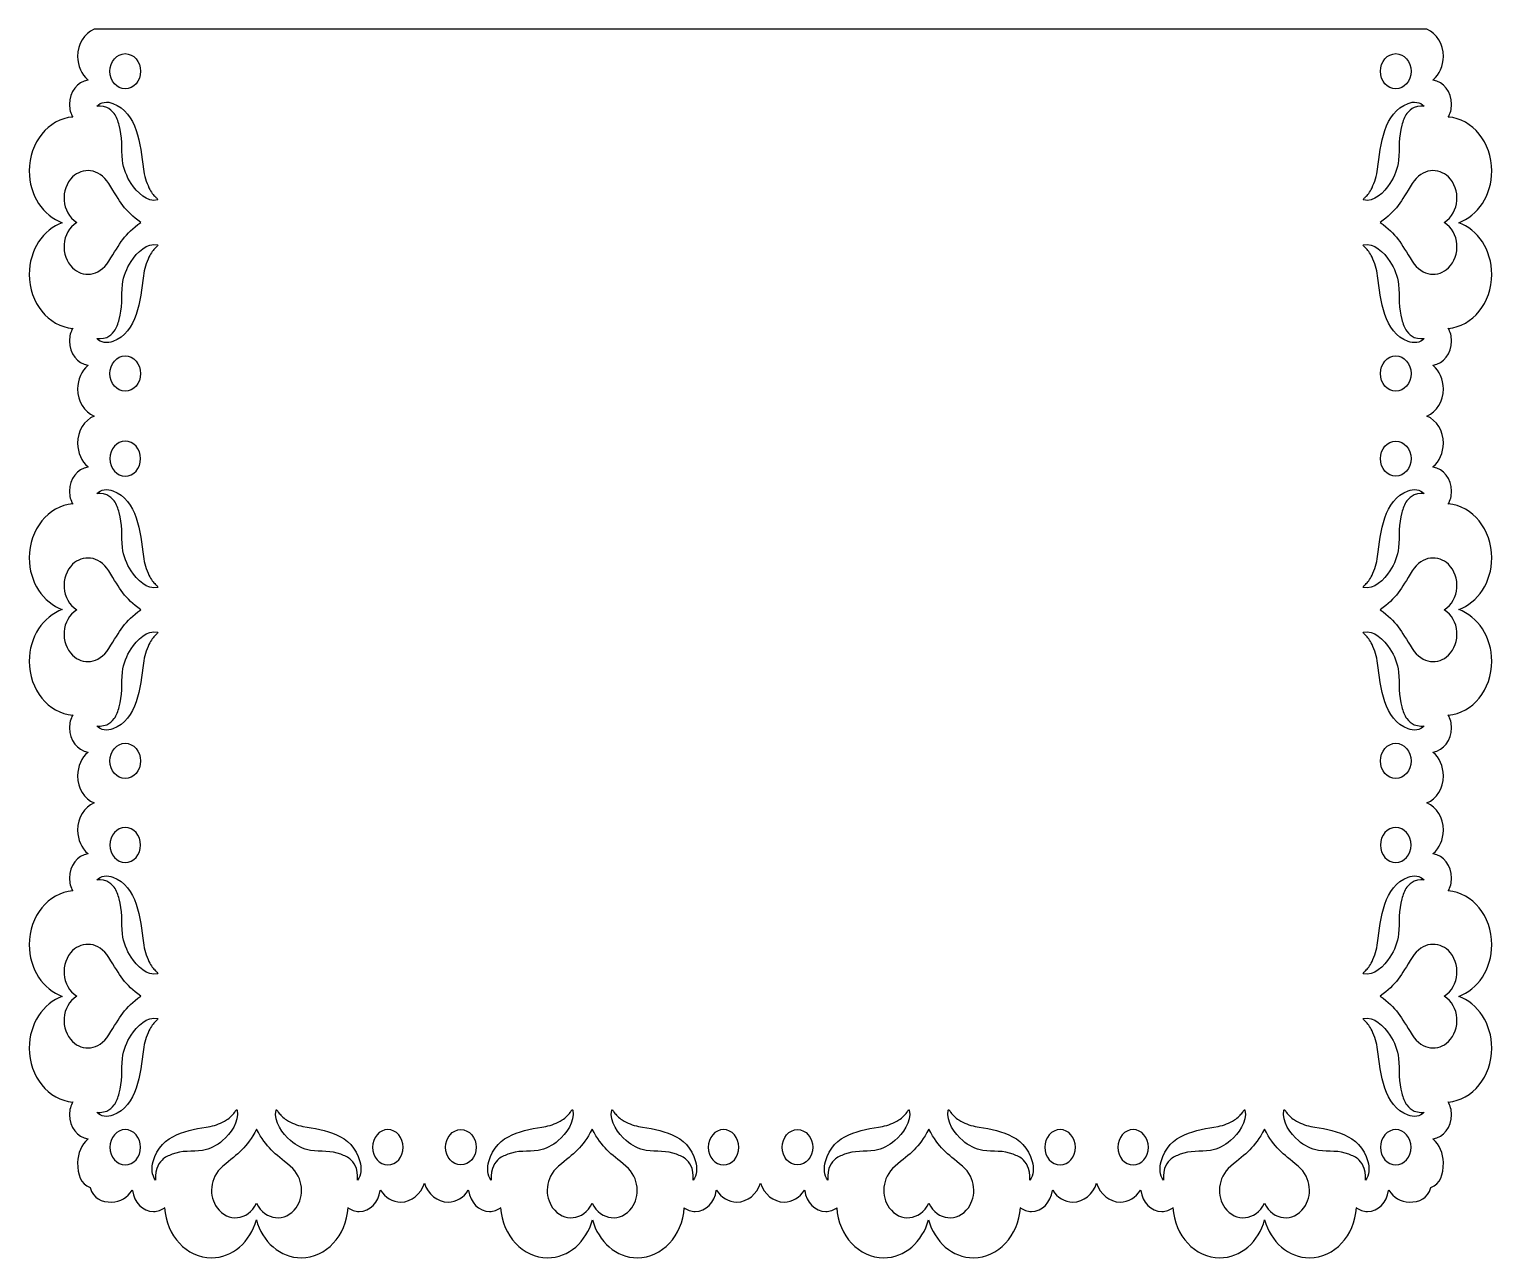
# Model space of a CAD drawing. Header units: centimetres. Extents: x -9 to 9.7, y -10.3 to 5.4.
import ezdxf

# ---------------------------------------------------------------- set-up
doc = ezdxf.new("R2010")
doc.units = ezdxf.units.CM
doc.header["$MEASUREMENT"] = 0
doc.layers.add('Camada 1', color=7, linetype='Continuous')

msp = doc.modelspace()

# ---------------------------------------------------------------- linework, layer by layer
at = {"layer": 'Camada 1', "color": 7}
for centre, major_axis, ratio in [((-7.79355, 4.87864), (0, 0.22619), 0.86900393), ((8.5047, 4.87864), (0, 0.22619), 0.86909236), ((-7.79358, 1.00035), (0, 0.22627), 0.86869669), ((8.50467, 1.00038), (0, 0.22632), 0.86850477), ((8.5047, -0.09161), (0, 0.22627), 0.86878508), ((-7.79358, -3.96993), (0, 0.22624), 0.86881188), ((8.50467, -3.96993), (0, 0.22624), 0.86881188), ((-3.48786, -8.92666), (0, 0.22624), 0.86867928), ((0.83014, -8.92666), (0, 0.22624), 0.86890028)]:
    msp.add_ellipse(centre, major_axis=major_axis, ratio=ratio, dxfattribs=at)
at = {"layer": 'Camada 1'}
msp.add_open_spline([(0.35559, -9.38714), (0.30971, -9.52869), (0.19128, -9.62942), (0.0524, -9.62942), (0.0524, -9.62942), (-0.05409, -9.62942), (-0.1486, -9.57021), (-0.20755, -9.47866), (-0.20755, -9.47866), (-0.20755, -9.47866), (-0.21231, -9.47998), (-0.21231, -9.47998), (-0.21231, -9.47998), (-0.22996, -9.63259), (-0.34352, -9.75028), (-0.48094, -9.75028), (-0.48094, -9.75028), (-0.53407, -9.75028), (-0.5837, -9.73263), (-0.62553, -9.70218), (-0.62553, -9.70218), (-0.62553, -9.70218), (-0.62259, -9.70244), (-0.62259, -9.70244), (-0.62259, -9.70244), (-0.64595, -10.06137), (-0.90638, -10.34419), (-1.22404, -10.34419), (-1.22404, -10.34419), (-1.49481, -10.34419), (-1.72381, -10.1389), (-1.8002, -9.85617), (-1.8002, -9.85617), (-1.87661, -10.13896), (-2.10569, -10.34419), (-2.37636, -10.34419), (-2.37636, -10.34419), (-2.69412, -10.34419), (-2.95447, -10.06135), (-2.97789, -9.70244), (-2.97789, -9.70244), (-2.97789, -9.70244), (-2.97495, -9.70218), (-2.97495, -9.70218), (-2.97495, -9.70218), (-3.01678, -9.73269), (-3.06639, -9.75028), (-3.11957, -9.75028), (-3.11957, -9.75028), (-3.25694, -9.75028), (-3.37047, -9.63259), (-3.38818, -9.47998), (-3.38818, -9.47998), (-3.38818, -9.47998), (-3.39289, -9.47866), (-3.39289, -9.47866), (-3.39289, -9.47866), (-3.45181, -9.57026), (-3.54632, -9.62942), (-3.65284, -9.62942), (-3.65284, -9.62942), (-3.79175, -9.62942), (-3.91012, -9.52867), (-3.95603, -9.38714), (-3.95603, -9.38714), (-4.0018, -9.52869), (-4.12031, -9.62942), (-4.25914, -9.62942), (-4.25914, -9.62942), (-4.36571, -9.62942), (-4.46014, -9.57021), (-4.51912, -9.47866), (-4.51912, -9.47866), (-4.51912, -9.47866), (-4.52386, -9.47998), (-4.52386, -9.47998), (-4.52386, -9.47998), (-4.54153, -9.63259), (-4.65507, -9.75028), (-4.79247, -9.75028), (-4.79247, -9.75028), (-4.8457, -9.75028), (-4.89529, -9.73263), (-4.93706, -9.70218), (-4.93706, -9.70218), (-4.93706, -9.70218), (-4.93412, -9.70244), (-4.93412, -9.70244), (-4.93412, -9.70244), (-4.95759, -10.06137), (-5.21791, -10.34419), (-5.53568, -10.34419), (-5.53568, -10.34419), (-5.80638, -10.34419), (-6.03545, -10.1389), (-6.11181, -9.85617), (-6.11181, -9.85617), (-6.18817, -10.13896), (-6.41725, -10.34419), (-6.68799, -10.34419), (-6.68799, -10.34419), (-7.00565, -10.34419), (-7.26608, -10.06135), (-7.28949, -9.70244), (-7.28949, -9.70244), (-7.28949, -9.70244), (-7.28653, -9.70218), (-7.28653, -9.70218), (-7.28653, -9.70218), (-7.32844, -9.73269), (-7.37802, -9.75028), (-7.43115, -9.75028), (-7.43115, -9.75028), (-7.56857, -9.75028), (-7.68213, -9.63259), (-7.69978, -9.47998), (-7.69978, -9.47998), (-7.69978, -9.47998), (-7.70457, -9.47866), (-7.70457, -9.47866), (-7.70457, -9.47866), (-7.76352, -9.57026), (-7.85795, -9.62942), (-7.9645, -9.62942), (-7.9645, -9.62942), (-8.10341, -9.62942), (-8.19863, -9.58643), (-8.24451, -9.4449), (-8.24451, -9.4449), (-8.24451, -9.4449), (-8.24451, -9.4449), (-8.24451, -9.4449), (-8.24451, -9.4449), (-8.36741, -9.39214), (-8.40387, -9.28345), (-8.40387, -9.12359), (-8.40387, -9.12359), (-8.40387, -9.00096), (-8.35236, -8.89224), (-8.27293, -8.82432), (-8.27293, -8.82432), (-8.27293, -8.82432), (-8.27404, -8.8189), (-8.27404, -8.8189), (-8.27404, -8.8189), (-8.40662, -8.79855), (-8.5088, -8.66788), (-8.5088, -8.50963), (-8.5088, -8.50963), (-8.5088, -8.44846), (-8.49348, -8.39139), (-8.46702, -8.34315), (-8.46702, -8.34315), (-8.46702, -8.34315), (-8.46718, -8.34659), (-8.46718, -8.34659), (-8.46718, -8.34659), (-8.77923, -8.31971), (-9.02495, -8.01988), (-9.02495, -7.6542), (-9.02495, -7.6542), (-9.02495, -7.34249), (-8.84662, -7.07884), (-8.60106, -6.99094), (-8.60106, -6.99094), (-8.84662, -6.90297), (-9.02495, -6.63928), (-9.02495, -6.32768), (-9.02495, -6.32768), (-9.02495, -5.96187), (-8.77926, -5.66217), (-8.46753, -5.63521), (-8.46753, -5.63521), (-8.46753, -5.63521), (-8.46734, -5.63854), (-8.46734, -5.63854), (-8.46734, -5.63854), (-8.4938, -5.59039), (-8.50912, -5.53334), (-8.50912, -5.47206), (-8.50912, -5.47206), (-8.50912, -5.31389), (-8.40688, -5.18324), (-8.27436, -5.16287), (-8.27436, -5.16287), (-8.27436, -5.16287), (-8.27325, -5.15737), (-8.27325, -5.15737), (-8.27325, -5.15737), (-8.35273, -5.08956), (-8.40419, -4.98081), (-8.40419, -4.85813), (-8.40419, -4.85813), (-8.40419, -4.69822), (-8.31669, -4.56198), (-8.19371, -4.5092), (-8.19371, -4.5092), (-8.31669, -4.45639), (-8.40419, -4.32005), (-8.40419, -4.16019), (-8.40419, -4.16019), (-8.40419, -4.03756), (-8.3527, -3.92879), (-8.27325, -3.86095), (-8.27325, -3.86095), (-8.27325, -3.86095), (-8.27436, -3.8555), (-8.27436, -3.8555), (-8.27436, -3.8555), (-8.40692, -3.83513), (-8.50912, -3.7045), (-8.50912, -3.54625), (-8.50912, -3.54625), (-8.50912, -3.48505), (-8.4938, -3.42788), (-8.46734, -3.37977), (-8.46734, -3.37977), (-8.46734, -3.37977), (-8.46753, -3.38316), (-8.46753, -3.38316), (-8.46753, -3.38316), (-8.77926, -3.35615), (-9.02495, -3.05643), (-9.02495, -2.69056), (-9.02495, -2.69056), (-9.02495, -2.37904), (-8.84662, -2.1153), (-8.60106, -2.02738), (-8.60106, -2.02738), (-8.84662, -1.93941), (-9.02495, -1.67578), (-9.02495, -1.36412), (-9.02495, -1.36412), (-9.02495, -0.99839), (-8.77926, -0.69861), (-8.46753, -0.67171), (-8.46753, -0.67171), (-8.46753, -0.67171), (-8.46734, -0.67507), (-8.46734, -0.67507), (-8.46734, -0.67507), (-8.4938, -0.62689), (-8.50912, -0.56979), (-8.50912, -0.50851), (-8.50912, -0.50851), (-8.50912, -0.35034), (-8.40688, -0.21961), (-8.27436, -0.19934), (-8.27436, -0.19934), (-8.27436, -0.19934), (-8.27325, -0.19381), (-8.27325, -0.19381), (-8.27325, -0.19381), (-8.35273, -0.126), (-8.40419, -0.0172), (-8.40419, 0.10549), (-8.40419, 0.10549), (-8.40419, 0.26535), (-8.31669, 0.40164), (-8.19371, 0.45442), (-8.19371, 0.45442), (-8.31669, 0.50731), (-8.40419, 0.64352), (-8.40419, 0.80338), (-8.40419, 0.80338), (-8.40419, 0.92612), (-8.3527, 1.03484), (-8.27325, 1.10268), (-8.27325, 1.10268), (-8.27325, 1.10268), (-8.27436, 1.10818), (-8.27436, 1.10818), (-8.27436, 1.10818), (-8.40692, 1.1285), (-8.50912, 1.2592), (-8.50912, 1.4174), (-8.50912, 1.4174), (-8.50912, 1.4786), (-8.4938, 1.5357), (-8.46734, 1.58388), (-8.46734, 1.58388), (-8.46734, 1.58388), (-8.46753, 1.58052), (-8.46753, 1.58052), (-8.46753, 1.58052), (-8.77926, 1.60751), (-9.02495, 1.90728), (-9.02495, 2.27296), (-9.02495, 2.27296), (-9.02495, 2.58467), (-8.84662, 2.84835), (-8.60106, 2.93627), (-8.60106, 2.93627), (-8.84662, 3.02419), (-9.02495, 3.28787), (-9.02495, 3.59947), (-9.02495, 3.59947), (-9.02495, 3.9652), (-8.77926, 4.26506), (-8.46753, 4.29194), (-8.46753, 4.29194), (-8.46753, 4.29194), (-8.46734, 4.28861), (-8.46734, 4.28861), (-8.46734, 4.28861), (-8.4938, 4.33671), (-8.50912, 4.39381), (-8.50912, 4.45506), (-8.50912, 4.45506), (-8.50912, 4.61331), (-8.40688, 4.74396), (-8.27436, 4.76433), (-8.27436, 4.76433), (-8.27436, 4.76433), (-8.27325, 4.7697), (-8.27325, 4.7697), (-8.27325, 4.7697), (-8.35273, 4.83754), (-8.40419, 4.94628), (-8.40419, 5.06894), (-8.40419, 5.06894), (-8.40419, 5.2288), (-8.31669, 5.36522), (-8.19371, 5.41795), (-8.19371, 5.41795), (-8.19371, 5.41795), (0.17567, 5.41794), (0.17567, 5.41794), (0.17567, 5.41794), (0.17567, 5.41794), (0.5354, 5.41794), (0.5354, 5.41794), (0.5354, 5.41794), (0.5354, 5.41794), (8.9048, 5.41794), (8.9048, 5.41794), (8.9048, 5.41794), (9.02773, 5.36521), (9.1153, 5.22879), (9.1153, 5.06893), (9.1153, 5.06893), (9.1153, 4.9463), (9.06381, 4.83753), (8.9843, 4.76969), (8.9843, 4.76969), (8.9843, 4.76969), (8.98544, 4.76432), (8.98544, 4.76432), (8.98544, 4.76432), (9.118, 4.74395), (9.22023, 4.6133), (9.22023, 4.45505), (9.22023, 4.45505), (9.22023, 4.3938), (9.20491, 4.33673), (9.17843, 4.2886), (9.17843, 4.2886), (9.17843, 4.2886), (9.17862, 4.29193), (9.17862, 4.29193), (9.17862, 4.29193), (9.49041, 4.26505), (9.73604, 3.9652), (9.73604, 3.59946), (9.73604, 3.59946), (9.73604, 3.28786), (9.55776, 3.02418), (9.31215, 2.93626), (9.31215, 2.93626), (9.55774, 2.84831), (9.73604, 2.58463), (9.73604, 2.27295), (9.73604, 2.27295), (9.73604, 1.90727), (9.4904, 1.60747), (9.17862, 1.58051), (9.17862, 1.58051), (9.17862, 1.58051), (9.17843, 1.58387), (9.17843, 1.58387), (9.17843, 1.58387), (9.20491, 1.53569), (9.22023, 1.47859), (9.22023, 1.41739), (9.22023, 1.41739), (9.22023, 1.2592), (9.11805, 1.12849), (8.98544, 1.10817), (8.98544, 1.10817), (8.98544, 1.10817), (8.9843, 1.10267), (8.9843, 1.10267), (8.9843, 1.10267), (9.06373, 1.03486), (9.1153, 0.92611), (9.1153, 0.80337), (9.1153, 0.80337), (9.1153, 0.64351), (9.02772, 0.5073), (8.9048, 0.45441), (8.9048, 0.45441), (9.02773, 0.40165), (9.1153, 0.26534), (9.1153, 0.10548), (9.1153, 0.10548), (9.1153, -0.01721), (9.06381, -0.12598), (8.9843, -0.19382), (8.9843, -0.19382), (8.9843, -0.19382), (8.98544, -0.19935), (8.98544, -0.19935), (8.98544, -0.19935), (9.118, -0.21962), (9.22023, -0.35035), (9.22023, -0.50852), (9.22023, -0.50852), (9.22023, -0.56977), (9.20491, -0.62689), (9.17843, -0.67508), (9.17843, -0.67508), (9.17843, -0.67508), (9.17862, -0.67172), (9.17862, -0.67172), (9.17862, -0.67172), (9.49041, -0.69863), (9.73604, -0.9984), (9.73604, -1.36413), (9.73604, -1.36413), (9.73604, -1.67578), (9.55776, -1.93941), (9.31215, -2.02739), (9.31215, -2.02739), (9.55774, -2.11531), (9.73604, -2.37905), (9.73604, -2.69057), (9.73604, -2.69057), (9.73604, -3.05644), (9.4904, -3.35613), (9.17862, -3.38317), (9.17862, -3.38317), (9.17862, -3.38317), (9.17843, -3.37978), (9.17843, -3.37978), (9.17843, -3.37978), (9.20491, -3.42788), (9.22023, -3.48506), (9.22023, -3.54626), (9.22023, -3.54626), (9.22023, -3.70448), (9.11805, -3.83513), (8.98544, -3.85551), (8.98544, -3.85551), (8.98544, -3.85551), (8.9843, -3.86096), (8.9843, -3.86096), (8.9843, -3.86096), (9.06373, -3.92877), (9.1153, -4.03757), (9.1153, -4.1602), (9.1153, -4.1602), (9.1153, -4.32006), (9.02772, -4.4564), (8.9048, -4.50921), (8.9048, -4.50921), (9.02773, -4.56197), (9.1153, -4.69823), (9.1153, -4.85814), (9.1153, -4.85814), (9.1153, -4.98083), (9.06381, -5.08954), (8.9843, -5.15738), (8.9843, -5.15738), (8.9843, -5.15738), (8.98544, -5.16288), (8.98544, -5.16288), (8.98544, -5.16288), (9.118, -5.18325), (9.22023, -5.3139), (9.22023, -5.47207), (9.22023, -5.47207), (9.22023, -5.53335), (9.20491, -5.59039), (9.17843, -5.63855), (9.17843, -5.63855), (9.17843, -5.63855), (9.17862, -5.63522), (9.17862, -5.63522), (9.17862, -5.63522), (9.49041, -5.66218), (9.73604, -5.96187), (9.73604, -6.32769), (9.73604, -6.32769), (9.73604, -6.63929), (9.55776, -6.90297), (9.31215, -6.99095), (9.31215, -6.99095), (9.55774, -7.07884), (9.73604, -7.3425), (9.73604, -7.65421), (9.73604, -7.65421), (9.73604, -8.01989), (9.4904, -8.31972), (9.1783, -8.3466), (9.1783, -8.3466), (9.1783, -8.3466), (9.17814, -8.34316), (9.17814, -8.34316), (9.17814, -8.34316), (9.20455, -8.39139), (9.21992, -8.44846), (9.21992, -8.50964), (9.21992, -8.50964), (9.21992, -8.66789), (9.11774, -8.79859), (8.98516, -8.81891), (8.98516, -8.81891), (8.98516, -8.81891), (8.98408, -8.82433), (8.98408, -8.82433), (8.98408, -8.82433), (9.06343, -8.89222), (9.115, -9.00097), (9.115, -9.1236), (9.115, -9.1236), (9.115, -9.28346), (9.07854, -9.39213), (8.95569, -9.44491), (8.95569, -9.44491), (8.95569, -9.44491), (8.95569, -9.44491), (8.95569, -9.44491), (8.95569, -9.44491), (8.90976, -9.58644), (8.81451, -9.62943), (8.67558, -9.62943), (8.67558, -9.62943), (8.56903, -9.62943), (8.47463, -9.57027), (8.41571, -9.47867), (8.41571, -9.47867), (8.41571, -9.47867), (8.41092, -9.47999), (8.41092, -9.47999), (8.41092, -9.47999), (8.39325, -9.6326), (8.27969, -9.75029), (8.14229, -9.75029), (8.14229, -9.75029), (8.08916, -9.75029), (8.03955, -9.7327), (7.99764, -9.70219), (7.99764, -9.70219), (7.99764, -9.70219), (8.0006, -9.70245), (8.0006, -9.70245), (8.0006, -9.70245), (7.9771, -10.06133), (7.71675, -10.3442), (7.39912, -10.3442), (7.39912, -10.3442), (7.12837, -10.3442), (6.8993, -10.13896), (6.82294, -9.85618), (6.82294, -9.85618), (6.74655, -10.13894), (6.51753, -10.3442), (6.24681, -10.3442), (6.24681, -10.3442), (5.92905, -10.3442), (5.66875, -10.06141), (5.64528, -9.70245), (5.64528, -9.70245), (5.64528, -9.70245), (5.64816, -9.70219), (5.64816, -9.70219), (5.64816, -9.70219), (5.60644, -9.73264), (5.55683, -9.75029), (5.50359, -9.75029), (5.50359, -9.75029), (5.36619, -9.75029), (5.25263, -9.6326), (5.23496, -9.47999), (5.23496, -9.47999), (5.23496, -9.47999), (5.23028, -9.47867), (5.23028, -9.47867), (5.23028, -9.47867), (5.17128, -9.57022), (5.07685, -9.62943), (4.9703, -9.62943), (4.9703, -9.62943), (4.83145, -9.62943), (4.71294, -9.52868), (4.66714, -9.38715), (4.66714, -9.38715), (4.62126, -9.5287), (4.50289, -9.62943), (4.36398, -9.62943), (4.36398, -9.62943), (4.25749, -9.62943), (4.16298, -9.57027), (4.10403, -9.47867), (4.10403, -9.47867), (4.10403, -9.47867), (4.09932, -9.47999), (4.09932, -9.47999), (4.09932, -9.47999), (4.08167, -9.6326), (3.96811, -9.75029), (3.83077, -9.75029), (3.83077, -9.75029), (3.77756, -9.75029), (3.72793, -9.7327), (3.68612, -9.70219), (3.68612, -9.70219), (3.68612, -9.70219), (3.68903, -9.70245), (3.68903, -9.70245), (3.68903, -9.70245), (3.66561, -10.06133), (3.40524, -10.3442), (3.0875, -10.3442), (3.0875, -10.3442), (2.81686, -10.3442), (2.58775, -10.13896), (2.51137, -9.85618), (2.51137, -9.85618), (2.43496, -10.13894), (2.20599, -10.3442), (1.93519, -10.3442), (1.93519, -10.3442), (1.61753, -10.3442), (1.35708, -10.06141), (1.33377, -9.70245), (1.33377, -9.70245), (1.33377, -9.70245), (1.33671, -9.70219), (1.33671, -9.70219), (1.33671, -9.70219), (1.29485, -9.73264), (1.24522, -9.75029), (1.19209, -9.75029), (1.19209, -9.75029), (1.05469, -9.75029), (0.94111, -9.6326), (0.92348, -9.47999), (0.92348, -9.47999), (0.92348, -9.47999), (0.91872, -9.47867), (0.91872, -9.47867), (0.91872, -9.47867), (0.85974, -9.57022), (0.76529, -9.62943), (0.65874, -9.62943), (0.65874, -9.62943), (0.51987, -9.62942), (0.40144, -9.52866), (0.35559, -9.38714)], degree=3, knots=[0, 0, 0, 0, 0.0060241, 0.0060241, 0.0060241, 0.0060241, 0.01204819, 0.01204819, 0.01204819, 0.01204819, 0.01807229, 0.01807229, 0.01807229, 0.01807229, 0.02409639, 0.02409639, 0.02409639, 0.02409639, 0.03012048, 0.03012048, 0.03012048, 0.03012048, 0.03614458, 0.03614458, 0.03614458, 0.03614458, 0.04216867, 0.04216867, 0.04216867, 0.04216867, 0.04819277, 0.04819277, 0.04819277, 0.04819277, 0.05421687, 0.05421687, 0.05421687, 0.05421687, 0.06024096, 0.06024096, 0.06024096, 0.06024096, 0.06626506, 0.06626506, 0.06626506, 0.06626506, 0.07228916, 0.07228916, 0.07228916, 0.07228916, 0.07831325, 0.07831325, 0.07831325, 0.07831325, 0.08433735, 0.08433735, 0.08433735, 0.08433735, 0.09036145, 0.09036145, 0.09036145, 0.09036145, 0.09638554, 0.09638554, 0.09638554, 0.09638554, 0.10240964, 0.10240964, 0.10240964, 0.10240964, 0.10843373, 0.10843373, 0.10843373, 0.10843373, 0.11445783, 0.11445783, 0.11445783, 0.11445783, 0.12048193, 0.12048193, 0.12048193, 0.12048193, 0.12650602, 0.12650602, 0.12650602, 0.12650602, 0.13253012, 0.13253012, 0.13253012, 0.13253012, 0.13855422, 0.13855422, 0.13855422, 0.13855422, 0.14457831, 0.14457831, 0.14457831, 0.14457831, 0.15060241, 0.15060241, 0.15060241, 0.15060241, 0.15662651, 0.15662651, 0.15662651, 0.15662651, 0.1626506, 0.1626506, 0.1626506, 0.1626506, 0.1686747, 0.1686747, 0.1686747, 0.1686747, 0.1746988, 0.1746988, 0.1746988, 0.1746988, 0.18072289, 0.18072289, 0.18072289, 0.18072289, 0.18674699, 0.18674699, 0.18674699, 0.18674699, 0.19277108, 0.19277108, 0.19277108, 0.19277108, 0.19879518, 0.19879518, 0.19879518, 0.19879518, 0.20481928, 0.20481928, 0.20481928, 0.20481928, 0.21084337, 0.21084337, 0.21084337, 0.21084337, 0.21686747, 0.21686747, 0.21686747, 0.21686747, 0.22289157, 0.22289157, 0.22289157, 0.22289157, 0.22891566, 0.22891566, 0.22891566, 0.22891566, 0.23493976, 0.23493976, 0.23493976, 0.23493976, 0.24096386, 0.24096386, 0.24096386, 0.24096386, 0.24698795, 0.24698795, 0.24698795, 0.24698795, 0.25301205, 0.25301205, 0.25301205, 0.25301205, 0.25903614, 0.25903614, 0.25903614, 0.25903614, 0.26506024, 0.26506024, 0.26506024, 0.26506024, 0.27108434, 0.27108434, 0.27108434, 0.27108434, 0.27710843, 0.27710843, 0.27710843, 0.27710843, 0.28313253, 0.28313253, 0.28313253, 0.28313253, 0.28915663, 0.28915663, 0.28915663, 0.28915663, 0.29518072, 0.29518072, 0.29518072, 0.29518072, 0.30120482, 0.30120482, 0.30120482, 0.30120482, 0.30722892, 0.30722892, 0.30722892, 0.30722892, 0.31325301, 0.31325301, 0.31325301, 0.31325301, 0.31927711, 0.31927711, 0.31927711, 0.31927711, 0.3253012, 0.3253012, 0.3253012, 0.3253012, 0.3313253, 0.3313253, 0.3313253, 0.3313253, 0.3373494, 0.3373494, 0.3373494, 0.3373494, 0.34337349, 0.34337349, 0.34337349, 0.34337349, 0.34939759, 0.34939759, 0.34939759, 0.34939759, 0.35542169, 0.35542169, 0.35542169, 0.35542169, 0.36144578, 0.36144578, 0.36144578, 0.36144578, 0.36746988, 0.36746988, 0.36746988, 0.36746988, 0.37349398, 0.37349398, 0.37349398, 0.37349398, 0.37951807, 0.37951807, 0.37951807, 0.37951807, 0.38554217, 0.38554217, 0.38554217, 0.38554217, 0.39156627, 0.39156627, 0.39156627, 0.39156627, 0.39759036, 0.39759036, 0.39759036, 0.39759036, 0.40361446, 0.40361446, 0.40361446, 0.40361446, 0.40963855, 0.40963855, 0.40963855, 0.40963855, 0.41566265, 0.41566265, 0.41566265, 0.41566265, 0.42168675, 0.42168675, 0.42168675, 0.42168675, 0.42771084, 0.42771084, 0.42771084, 0.42771084, 0.43373494, 0.43373494, 0.43373494, 0.43373494, 0.43975904, 0.43975904, 0.43975904, 0.43975904, 0.44578313, 0.44578313, 0.44578313, 0.44578313, 0.45180723, 0.45180723, 0.45180723, 0.45180723, 0.45783133, 0.45783133, 0.45783133, 0.45783133, 0.46385542, 0.46385542, 0.46385542, 0.46385542, 0.46987952, 0.46987952, 0.46987952, 0.46987952, 0.47590361, 0.47590361, 0.47590361, 0.47590361, 0.48192771, 0.48192771, 0.48192771, 0.48192771, 0.48795181, 0.48795181, 0.48795181, 0.48795181, 0.4939759, 0.4939759, 0.4939759, 0.4939759, 0.5, 0.5, 0.5, 0.5, 0.5060241, 0.5060241, 0.5060241, 0.5060241, 0.51204819, 0.51204819, 0.51204819, 0.51204819, 0.51807229, 0.51807229, 0.51807229, 0.51807229, 0.52409639, 0.52409639, 0.52409639, 0.52409639, 0.53012048, 0.53012048, 0.53012048, 0.53012048, 0.53614458, 0.53614458, 0.53614458, 0.53614458, 0.54216867, 0.54216867, 0.54216867, 0.54216867, 0.54819277, 0.54819277, 0.54819277, 0.54819277, 0.55421687, 0.55421687, 0.55421687, 0.55421687, 0.56024096, 0.56024096, 0.56024096, 0.56024096, 0.56626506, 0.56626506, 0.56626506, 0.56626506, 0.57228916, 0.57228916, 0.57228916, 0.57228916, 0.57831325, 0.57831325, 0.57831325, 0.57831325, 0.58433735, 0.58433735, 0.58433735, 0.58433735, 0.59036145, 0.59036145, 0.59036145, 0.59036145, 0.59638554, 0.59638554, 0.59638554, 0.59638554, 0.60240964, 0.60240964, 0.60240964, 0.60240964, 0.60843373, 0.60843373, 0.60843373, 0.60843373, 0.61445783, 0.61445783, 0.61445783, 0.61445783, 0.62048193, 0.62048193, 0.62048193, 0.62048193, 0.62650602, 0.62650602, 0.62650602, 0.62650602, 0.63253012, 0.63253012, 0.63253012, 0.63253012, 0.63855422, 0.63855422, 0.63855422, 0.63855422, 0.64457831, 0.64457831, 0.64457831, 0.64457831, 0.65060241, 0.65060241, 0.65060241, 0.65060241, 0.65662651, 0.65662651, 0.65662651, 0.65662651, 0.6626506, 0.6626506, 0.6626506, 0.6626506, 0.6686747, 0.6686747, 0.6686747, 0.6686747, 0.6746988, 0.6746988, 0.6746988, 0.6746988, 0.68072289, 0.68072289, 0.68072289, 0.68072289, 0.68674699, 0.68674699, 0.68674699, 0.68674699, 0.69277108, 0.69277108, 0.69277108, 0.69277108, 0.69879518, 0.69879518, 0.69879518, 0.69879518, 0.70481928, 0.70481928, 0.70481928, 0.70481928, 0.71084337, 0.71084337, 0.71084337, 0.71084337, 0.71686747, 0.71686747, 0.71686747, 0.71686747, 0.72289157, 0.72289157, 0.72289157, 0.72289157, 0.72891566, 0.72891566, 0.72891566, 0.72891566, 0.73493976, 0.73493976, 0.73493976, 0.73493976, 0.74096386, 0.74096386, 0.74096386, 0.74096386, 0.74698795, 0.74698795, 0.74698795, 0.74698795, 0.75301205, 0.75301205, 0.75301205, 0.75301205, 0.75903614, 0.75903614, 0.75903614, 0.75903614, 0.76506024, 0.76506024, 0.76506024, 0.76506024, 0.77108434, 0.77108434, 0.77108434, 0.77108434, 0.77710843, 0.77710843, 0.77710843, 0.77710843, 0.78313253, 0.78313253, 0.78313253, 0.78313253, 0.78915663, 0.78915663, 0.78915663, 0.78915663, 0.79518072, 0.79518072, 0.79518072, 0.79518072, 0.80120482, 0.80120482, 0.80120482, 0.80120482, 0.80722892, 0.80722892, 0.80722892, 0.80722892, 0.81325301, 0.81325301, 0.81325301, 0.81325301, 0.81927711, 0.81927711, 0.81927711, 0.81927711, 0.8253012, 0.8253012, 0.8253012, 0.8253012, 0.8313253, 0.8313253, 0.8313253, 0.8313253, 0.8373494, 0.8373494, 0.8373494, 0.8373494, 0.84337349, 0.84337349, 0.84337349, 0.84337349, 0.84939759, 0.84939759, 0.84939759, 0.84939759, 0.85542169, 0.85542169, 0.85542169, 0.85542169, 0.86144578, 0.86144578, 0.86144578, 0.86144578, 0.86746988, 0.86746988, 0.86746988, 0.86746988, 0.87349398, 0.87349398, 0.87349398, 0.87349398, 0.87951807, 0.87951807, 0.87951807, 0.87951807, 0.88554217, 0.88554217, 0.88554217, 0.88554217, 0.89156627, 0.89156627, 0.89156627, 0.89156627, 0.89759036, 0.89759036, 0.89759036, 0.89759036, 0.90361446, 0.90361446, 0.90361446, 0.90361446, 0.90963855, 0.90963855, 0.90963855, 0.90963855, 0.91566265, 0.91566265, 0.91566265, 0.91566265, 0.92168675, 0.92168675, 0.92168675, 0.92168675, 0.92771084, 0.92771084, 0.92771084, 0.92771084, 0.93373494, 0.93373494, 0.93373494, 0.93373494, 0.93975904, 0.93975904, 0.93975904, 0.93975904, 0.94578313, 0.94578313, 0.94578313, 0.94578313, 0.95180723, 0.95180723, 0.95180723, 0.95180723, 0.95783133, 0.95783133, 0.95783133, 0.95783133, 0.96385542, 0.96385542, 0.96385542, 0.96385542, 0.96987952, 0.96987952, 0.96987952, 0.96987952, 0.97590361, 0.97590361, 0.97590361, 0.97590361, 0.98192771, 0.98192771, 0.98192771, 0.98192771, 0.98795181, 0.98795181, 0.98795181, 0.98795181, 1, 1, 1, 1], dxfattribs=at)
at = {"layer": 'Camada 1', "color": 7}
for points, knots in [([(-7.93608, 4.33582), (-7.90147, 4.29365), (-7.88777, 4.23811), (-7.87184, 4.18607), (-7.87184, 4.18607), (-7.8271, 4.04155), (-7.84409, 3.89), (-7.8281, 3.73757), (-7.8281, 3.73757), (-7.81633, 3.627), (-7.77524, 3.52762), (-7.71951, 3.44087), (-7.71951, 3.44087), (-7.64305, 3.32387), (-7.50999, 3.19229), (-7.38018, 3.2273), (-7.38018, 3.2273), (-7.37505, 3.22889), (-7.37449, 3.23344), (-7.37809, 3.23831), (-7.37809, 3.23831), (-7.38539, 3.24659), (-7.40039, 3.25971), (-7.40677, 3.26606), (-7.40677, 3.26606), (-7.4291, 3.28866), (-7.46392, 3.32837), (-7.48913, 3.38388), (-7.48913, 3.38388), (-7.52244, 3.45664), (-7.54951, 3.53914), (-7.56044, 3.62404), (-7.56044, 3.62404), (-7.60296, 3.943), (-7.63817, 4.34852), (-7.95197, 4.46711), (-7.95197, 4.46711), (-8.01944, 4.49275), (-8.11011, 4.48791), (-8.15872, 4.42994), (-8.15872, 4.42994), (-8.15872, 4.42994), (-8.08099, 4.43658), (-8.03024, 4.41414), (-8.03024, 4.41414), (-7.9917, 4.39683), (-7.96387, 4.36969), (-7.93608, 4.33582)], [0, 0, 0, 0, 0.07692308, 0.07692308, 0.07692308, 0.07692308, 0.15384615, 0.15384615, 0.15384615, 0.15384615, 0.23076923, 0.23076923, 0.23076923, 0.23076923, 0.30769231, 0.30769231, 0.30769231, 0.30769231, 0.38461538, 0.38461538, 0.38461538, 0.38461538, 0.46153846, 0.46153846, 0.46153846, 0.46153846, 0.53846154, 0.53846154, 0.53846154, 0.53846154, 0.61538462, 0.61538462, 0.61538462, 0.61538462, 0.69230769, 0.69230769, 0.69230769, 0.69230769, 0.76923077, 0.76923077, 0.76923077, 0.76923077, 0.84615385, 0.84615385, 0.84615385, 0.84615385, 1, 1, 1, 1]), ([(8.7414, 4.41411), (8.7922, 4.43657), (8.86983, 4.42991), (8.86983, 4.42991), (8.86983, 4.42991), (8.82125, 4.48788), (8.73053, 4.49275), (8.66311, 4.46708), (8.66311, 4.46708), (8.34931, 4.34849), (8.31407, 3.94297), (8.27163, 3.62401), (8.27163, 3.62401), (8.2606, 3.53911), (8.23358, 3.45658), (8.2003, 3.38385), (8.2003, 3.38385), (8.17509, 3.32837), (8.14021, 3.28863), (8.11796, 3.26603), (8.11796, 3.26603), (8.11156, 3.25968), (8.09656, 3.24656), (8.08928, 3.23828), (8.08928, 3.23828), (8.0856, 3.23341), (8.08621, 3.22886), (8.09132, 3.22727), (8.09132, 3.22727), (8.22112, 3.19227), (8.35421, 3.32382), (8.43062, 3.44084), (8.43062, 3.44084), (8.48637, 3.52762), (8.52748, 3.627), (8.53921, 3.73754), (8.53921, 3.73754), (8.55519, 3.88997), (8.53823, 4.04152), (8.58297, 4.18604), (8.58297, 4.18604), (8.59895, 4.23808), (8.61258, 4.29362), (8.64721, 4.33579), (8.64721, 4.33579), (8.67504, 4.36969), (8.70285, 4.39683), (8.7414, 4.41411)], [0, 0, 0, 0, 0.07692308, 0.07692308, 0.07692308, 0.07692308, 0.15384615, 0.15384615, 0.15384615, 0.15384615, 0.23076923, 0.23076923, 0.23076923, 0.23076923, 0.30769231, 0.30769231, 0.30769231, 0.30769231, 0.38461538, 0.38461538, 0.38461538, 0.38461538, 0.46153846, 0.46153846, 0.46153846, 0.46153846, 0.53846154, 0.53846154, 0.53846154, 0.53846154, 0.61538462, 0.61538462, 0.61538462, 0.61538462, 0.69230769, 0.69230769, 0.69230769, 0.69230769, 0.76923077, 0.76923077, 0.76923077, 0.76923077, 0.84615385, 0.84615385, 0.84615385, 0.84615385, 1, 1, 1, 1]), ([(-8.00411, 2.44156), (-8.13399, 2.23693), (-8.34323, 2.23645), (-8.46824, 2.35568), (-8.46824, 2.35568), (-8.62855, 2.50914), (-8.61715, 2.81452), (-8.41479, 2.93948), (-8.41479, 2.93948), (-8.61714, 3.06444), (-8.62855, 3.3702), (-8.46824, 3.52352), (-8.46824, 3.52352), (-8.34322, 3.64213), (-8.13399, 3.64197), (-8.00411, 3.43703), (-8.00411, 3.43703), (-7.85592, 3.20354), (-7.8075, 3.08942), (-7.59194, 2.93945), (-7.59194, 2.93945), (-7.8075, 2.78938), (-7.85584, 2.67543), (-8.00411, 2.44156)], [0, 0, 0, 0, 0.14285714, 0.14285714, 0.14285714, 0.14285714, 0.28571429, 0.28571429, 0.28571429, 0.28571429, 0.42857143, 0.42857143, 0.42857143, 0.42857143, 0.57142857, 0.57142857, 0.57142857, 0.57142857, 0.71428571, 0.71428571, 0.71428571, 0.71428571, 1, 1, 1, 1]), ([(8.30309, 2.93951), (8.51862, 3.08948), (8.56704, 3.20356), (8.71528, 3.43709), (8.71528, 3.43709), (8.84516, 3.64204), (9.05437, 3.6422), (9.17941, 3.52358), (9.17941, 3.52358), (9.33975, 3.37025), (9.32829, 3.06447), (9.12594, 2.93954), (9.12594, 2.93954), (9.32827, 2.81455), (9.33972, 2.50917), (9.17941, 2.35574), (9.17941, 2.35574), (9.05437, 2.23652), (8.84516, 2.23697), (8.71528, 2.44162), (8.71528, 2.44162), (8.56704, 2.67543), (8.51859, 2.78938), (8.30309, 2.93951)], [0, 0, 0, 0, 0.14285714, 0.14285714, 0.14285714, 0.14285714, 0.28571429, 0.28571429, 0.28571429, 0.28571429, 0.42857143, 0.42857143, 0.42857143, 0.42857143, 0.57142857, 0.57142857, 0.57142857, 0.57142857, 0.71428571, 0.71428571, 0.71428571, 0.71428571, 1, 1, 1, 1]), ([(-8.0302, 1.46504), (-8.08095, 1.44258), (-8.15868, 1.44924), (-8.15868, 1.44924), (-8.15868, 1.44924), (-8.11005, 1.39132), (-8.01932, 1.38632), (-7.95193, 1.41196), (-7.95193, 1.41196), (-7.63813, 1.53068), (-7.60294, 1.93621), (-7.5604, 2.25508), (-7.5604, 2.25508), (-7.54942, 2.33998), (-7.52238, 2.42235), (-7.48909, 2.49532), (-7.48909, 2.49532), (-7.46393, 2.55078), (-7.42906, 2.59044), (-7.40675, 2.61306), (-7.40675, 2.61306), (-7.40032, 2.61941), (-7.38537, 2.63256), (-7.37804, 2.64076), (-7.37804, 2.64076), (-7.37444, 2.64571), (-7.37508, 2.65023), (-7.38016, 2.65177), (-7.38016, 2.65177), (-7.50996, 2.68683), (-7.643, 2.5553), (-7.71951, 2.43812), (-7.71951, 2.43812), (-7.77528, 2.35155), (-7.81637, 2.25209), (-7.8281, 2.14155), (-7.8281, 2.14155), (-7.84408, 1.98907), (-7.82709, 1.83744), (-7.87186, 1.693), (-7.87186, 1.693), (-7.88779, 1.64109), (-7.90149, 1.58547), (-7.93607, 1.54333), (-7.93607, 1.54333), (-7.96387, 1.50938), (-7.9917, 1.48224), (-8.0302, 1.46504)], [0, 0, 0, 0, 0.07692308, 0.07692308, 0.07692308, 0.07692308, 0.15384615, 0.15384615, 0.15384615, 0.15384615, 0.23076923, 0.23076923, 0.23076923, 0.23076923, 0.30769231, 0.30769231, 0.30769231, 0.30769231, 0.38461538, 0.38461538, 0.38461538, 0.38461538, 0.46153846, 0.46153846, 0.46153846, 0.46153846, 0.53846154, 0.53846154, 0.53846154, 0.53846154, 0.61538462, 0.61538462, 0.61538462, 0.61538462, 0.69230769, 0.69230769, 0.69230769, 0.69230769, 0.76923077, 0.76923077, 0.76923077, 0.76923077, 0.84615385, 0.84615385, 0.84615385, 0.84615385, 1, 1, 1, 1]), ([(8.64723, 1.5433), (8.61252, 1.58542), (8.59886, 1.64106), (8.58288, 1.69297), (8.58288, 1.69297), (8.53822, 1.83741), (8.55518, 1.98904), (8.53922, 2.14152), (8.53922, 2.14152), (8.5275, 2.25206), (8.48638, 2.35155), (8.43063, 2.43809), (8.43063, 2.43809), (8.35409, 2.55527), (8.22108, 2.68677), (8.09133, 2.65174), (8.09133, 2.65174), (8.08622, 2.65021), (8.08561, 2.64568), (8.08921, 2.64073), (8.08921, 2.64073), (8.09654, 2.63253), (8.11149, 2.61938), (8.11789, 2.61303), (8.11789, 2.61303), (8.14017, 2.59041), (8.17509, 2.55075), (8.20023, 2.49529), (8.20023, 2.49529), (8.23351, 2.42234), (8.26053, 2.33995), (8.27154, 2.25505), (8.27154, 2.25505), (8.31406, 1.93617), (8.3493, 1.53065), (8.66312, 1.41193), (8.66312, 1.41193), (8.73048, 1.38629), (8.82118, 1.39127), (8.86984, 1.44921), (8.86984, 1.44921), (8.86984, 1.44921), (8.79211, 1.44254), (8.74131, 1.46501), (8.74131, 1.46501), (8.70285, 1.48224), (8.67504, 1.50938), (8.64723, 1.5433)], [0, 0, 0, 0, 0.07692308, 0.07692308, 0.07692308, 0.07692308, 0.15384615, 0.15384615, 0.15384615, 0.15384615, 0.23076923, 0.23076923, 0.23076923, 0.23076923, 0.30769231, 0.30769231, 0.30769231, 0.30769231, 0.38461538, 0.38461538, 0.38461538, 0.38461538, 0.46153846, 0.46153846, 0.46153846, 0.46153846, 0.53846154, 0.53846154, 0.53846154, 0.53846154, 0.61538462, 0.61538462, 0.61538462, 0.61538462, 0.69230769, 0.69230769, 0.69230769, 0.69230769, 0.76923077, 0.76923077, 0.76923077, 0.76923077, 0.84615385, 0.84615385, 0.84615385, 0.84615385, 1, 1, 1, 1]), ([(-7.99011, -0.09161), (-7.99011, 0.03338), (-7.90214, 0.13469), (-7.79358, 0.13469), (-7.79358, 0.13469), (-7.68499, 0.13469), (-7.59702, 0.03338), (-7.59702, -0.09161), (-7.59702, -0.09161), (-7.59702, -0.21652), (-7.68497, -0.31786), (-7.79358, -0.31786), (-7.79358, -0.31786), (-7.90214, -0.31786), (-7.99011, -0.21652), (-7.99011, -0.09161)], [0, 0, 0, 0, 0.2, 0.2, 0.2, 0.2, 0.4, 0.4, 0.4, 0.4, 0.6, 0.6, 0.6, 0.6, 1, 1, 1, 1]), ([(-7.93608, -0.63451), (-7.90147, -0.67668), (-7.88777, -0.73225), (-7.87184, -0.78421), (-7.87184, -0.78421), (-7.8271, -0.9287), (-7.84409, -1.08031), (-7.8281, -1.23271), (-7.8281, -1.23271), (-7.81633, -1.34336), (-7.77524, -1.44274), (-7.71951, -1.52939), (-7.71951, -1.52939), (-7.64305, -1.64649), (-7.50999, -1.77805), (-7.38018, -1.74299), (-7.38018, -1.74299), (-7.37505, -1.74153), (-7.37449, -1.7369), (-7.37809, -1.73193), (-7.37809, -1.73193), (-7.38539, -1.72367), (-7.40039, -1.71068), (-7.40677, -1.70428), (-7.40677, -1.70428), (-7.4291, -1.68166), (-7.46392, -1.642), (-7.48913, -1.58646), (-7.48913, -1.58646), (-7.52244, -1.51365), (-7.54951, -1.43112), (-7.56044, -1.3463), (-7.56044, -1.3463), (-7.60296, -1.02742), (-7.63817, -0.62182), (-7.95197, -0.50326), (-7.95197, -0.50326), (-8.01944, -0.47752), (-8.11011, -0.48252), (-8.15872, -0.54049), (-8.15872, -0.54049), (-8.15872, -0.54049), (-8.08099, -0.53369), (-8.03024, -0.55629), (-8.03024, -0.55629), (-7.9917, -0.57347), (-7.96387, -0.60062), (-7.93608, -0.63451)], [0, 0, 0, 0, 0.07692308, 0.07692308, 0.07692308, 0.07692308, 0.15384615, 0.15384615, 0.15384615, 0.15384615, 0.23076923, 0.23076923, 0.23076923, 0.23076923, 0.30769231, 0.30769231, 0.30769231, 0.30769231, 0.38461538, 0.38461538, 0.38461538, 0.38461538, 0.46153846, 0.46153846, 0.46153846, 0.46153846, 0.53846154, 0.53846154, 0.53846154, 0.53846154, 0.61538462, 0.61538462, 0.61538462, 0.61538462, 0.69230769, 0.69230769, 0.69230769, 0.69230769, 0.76923077, 0.76923077, 0.76923077, 0.76923077, 0.84615385, 0.84615385, 0.84615385, 0.84615385, 1, 1, 1, 1]), ([(8.7414, -0.55627), (8.7922, -0.53367), (8.86983, -0.54047), (8.86983, -0.54047), (8.86983, -0.54047), (8.82125, -0.4825), (8.73053, -0.4775), (8.66311, -0.50324), (8.66311, -0.50324), (8.34931, -0.6218), (8.31407, -1.02743), (8.27163, -1.34628), (8.27163, -1.34628), (8.2606, -1.43111), (8.23358, -1.51363), (8.2003, -1.58644), (8.2003, -1.58644), (8.17509, -1.64198), (8.14021, -1.68164), (8.11796, -1.70426), (8.11796, -1.70426), (8.11156, -1.71066), (8.09656, -1.72365), (8.08928, -1.73191), (8.08928, -1.73191), (8.0856, -1.73688), (8.08621, -1.74151), (8.09132, -1.74297), (8.09132, -1.74297), (8.22112, -1.77803), (8.35421, -1.64648), (8.43062, -1.52937), (8.43062, -1.52937), (8.48637, -1.44272), (8.52748, -1.34334), (8.53921, -1.23269), (8.53921, -1.23269), (8.55519, -1.08029), (8.53823, -0.92868), (8.58297, -0.78419), (8.58297, -0.78419), (8.59895, -0.73223), (8.61258, -0.67666), (8.64721, -0.63449), (8.64721, -0.63449), (8.67504, -0.60062), (8.70285, -0.57347), (8.7414, -0.55627)], [0, 0, 0, 0, 0.07692308, 0.07692308, 0.07692308, 0.07692308, 0.15384615, 0.15384615, 0.15384615, 0.15384615, 0.23076923, 0.23076923, 0.23076923, 0.23076923, 0.30769231, 0.30769231, 0.30769231, 0.30769231, 0.38461538, 0.38461538, 0.38461538, 0.38461538, 0.46153846, 0.46153846, 0.46153846, 0.46153846, 0.53846154, 0.53846154, 0.53846154, 0.53846154, 0.61538462, 0.61538462, 0.61538462, 0.61538462, 0.69230769, 0.69230769, 0.69230769, 0.69230769, 0.76923077, 0.76923077, 0.76923077, 0.76923077, 0.84615385, 0.84615385, 0.84615385, 0.84615385, 1, 1, 1, 1]), ([(-7.59194, -2.03077), (-7.8075, -2.18066), (-7.85584, -2.29477), (-8.00411, -2.52821), (-8.00411, -2.52821), (-8.13399, -2.73318), (-8.34323, -2.73337), (-8.46824, -2.61476), (-8.46824, -2.61476), (-8.62855, -2.46146), (-8.61715, -2.15565), (-8.41479, -2.0308), (-8.41479, -2.0308), (-8.61714, -1.90573), (-8.62855, -1.6004), (-8.46824, -1.44692), (-8.46824, -1.44692), (-8.34322, -1.32767), (-8.13399, -1.32825), (-8.00411, -1.53288), (-8.00411, -1.53288), (-7.85584, -1.76661), (-7.8075, -1.88062), (-7.59194, -2.03077)], [0, 0, 0, 0, 0.14285714, 0.14285714, 0.14285714, 0.14285714, 0.28571429, 0.28571429, 0.28571429, 0.28571429, 0.42857143, 0.42857143, 0.42857143, 0.42857143, 0.57142857, 0.57142857, 0.57142857, 0.57142857, 0.71428571, 0.71428571, 0.71428571, 0.71428571, 1, 1, 1, 1]), ([(8.71528, -1.53285), (8.84516, -1.32822), (9.05437, -1.32764), (9.17941, -1.44689), (9.17941, -1.44689), (9.33975, -1.6004), (9.32829, -1.90573), (9.12594, -2.03077), (9.12594, -2.03077), (9.32827, -2.15565), (9.33972, -2.46143), (9.17941, -2.61473), (9.17941, -2.61473), (9.05437, -2.73334), (8.84516, -2.73318), (8.71528, -2.52818), (8.71528, -2.52818), (8.56701, -2.29474), (8.51859, -2.18062), (8.30309, -2.03074), (8.30309, -2.03074), (8.51859, -1.88062), (8.56704, -1.76661), (8.71528, -1.53285)], [0, 0, 0, 0, 0.14285714, 0.14285714, 0.14285714, 0.14285714, 0.28571429, 0.28571429, 0.28571429, 0.28571429, 0.42857143, 0.42857143, 0.42857143, 0.42857143, 0.57142857, 0.57142857, 0.57142857, 0.57142857, 0.71428571, 0.71428571, 0.71428571, 0.71428571, 1, 1, 1, 1]), ([(-8.0302, -3.50527), (-8.08095, -3.52779), (-8.15868, -3.52112), (-8.15868, -3.52112), (-8.15868, -3.52112), (-8.11005, -3.57904), (-8.01932, -3.58393), (-7.95193, -3.55821), (-7.95193, -3.55821), (-7.63813, -3.4397), (-7.60294, -3.0341), (-7.5604, -2.71519), (-7.5604, -2.71519), (-7.54942, -2.63034), (-7.52238, -2.54787), (-7.48909, -2.47508), (-7.48909, -2.47508), (-7.46393, -2.4196), (-7.42906, -2.3798), (-7.40675, -2.35723), (-7.40675, -2.35723), (-7.40032, -2.35088), (-7.38537, -2.33786), (-7.37804, -2.32953), (-7.37804, -2.32953), (-7.37444, -2.32464), (-7.37508, -2.32006), (-7.38016, -2.3185), (-7.38016, -2.3185), (-7.50996, -2.28347), (-7.643, -2.41502), (-7.71951, -2.5321), (-7.71951, -2.5321), (-7.77528, -2.61872), (-7.81637, -2.71818), (-7.8281, -2.82883), (-7.8281, -2.82883), (-7.84408, -2.98118), (-7.82709, -3.1327), (-7.87186, -3.27725), (-7.87186, -3.27725), (-7.88779, -3.32929), (-7.90149, -3.3848), (-7.93607, -3.42703), (-7.93607, -3.42703), (-7.96387, -3.46092), (-7.9917, -3.48817), (-8.0302, -3.50527)], [0, 0, 0, 0, 0.07692308, 0.07692308, 0.07692308, 0.07692308, 0.15384615, 0.15384615, 0.15384615, 0.15384615, 0.23076923, 0.23076923, 0.23076923, 0.23076923, 0.30769231, 0.30769231, 0.30769231, 0.30769231, 0.38461538, 0.38461538, 0.38461538, 0.38461538, 0.46153846, 0.46153846, 0.46153846, 0.46153846, 0.53846154, 0.53846154, 0.53846154, 0.53846154, 0.61538462, 0.61538462, 0.61538462, 0.61538462, 0.69230769, 0.69230769, 0.69230769, 0.69230769, 0.76923077, 0.76923077, 0.76923077, 0.76923077, 0.84615385, 0.84615385, 0.84615385, 0.84615385, 1, 1, 1, 1]), ([(8.64723, -3.42703), (8.61252, -3.3848), (8.59886, -3.32929), (8.58288, -3.27725), (8.58288, -3.27725), (8.53822, -3.13271), (8.55518, -2.98118), (8.53922, -2.82883), (8.53922, -2.82883), (8.5275, -2.71818), (8.48638, -2.61875), (8.43063, -2.5321), (8.43063, -2.5321), (8.35409, -2.41502), (8.22108, -2.28347), (8.09133, -2.3185), (8.09133, -2.3185), (8.08622, -2.32006), (8.08561, -2.32464), (8.08921, -2.32953), (8.08921, -2.32953), (8.09654, -2.33784), (8.11149, -2.35088), (8.11789, -2.35723), (8.11789, -2.35723), (8.14017, -2.37983), (8.17509, -2.41959), (8.20023, -2.47508), (8.20023, -2.47508), (8.23351, -2.54787), (8.26053, -2.63034), (8.27154, -2.71519), (8.27154, -2.71519), (8.31406, -3.03412), (8.3493, -3.43973), (8.66312, -3.55821), (8.66312, -3.55821), (8.73048, -3.58393), (8.82118, -3.57903), (8.86984, -3.52112), (8.86984, -3.52112), (8.86984, -3.52112), (8.79211, -3.52779), (8.74131, -3.50527), (8.74131, -3.50527), (8.70285, -3.48817), (8.67504, -3.46092), (8.64723, -3.42703)], [0, 0, 0, 0, 0.07692308, 0.07692308, 0.07692308, 0.07692308, 0.15384615, 0.15384615, 0.15384615, 0.15384615, 0.23076923, 0.23076923, 0.23076923, 0.23076923, 0.30769231, 0.30769231, 0.30769231, 0.30769231, 0.38461538, 0.38461538, 0.38461538, 0.38461538, 0.46153846, 0.46153846, 0.46153846, 0.46153846, 0.53846154, 0.53846154, 0.53846154, 0.53846154, 0.61538462, 0.61538462, 0.61538462, 0.61538462, 0.69230769, 0.69230769, 0.69230769, 0.69230769, 0.76923077, 0.76923077, 0.76923077, 0.76923077, 0.84615385, 0.84615385, 0.84615385, 0.84615385, 1, 1, 1, 1]), ([(-7.99011, -5.04845), (-7.99011, -4.92341), (-7.90214, -4.8221), (-7.79358, -4.8221), (-7.79358, -4.8221), (-7.68499, -4.8221), (-7.59702, -4.92341), (-7.59702, -5.04845), (-7.59702, -5.04845), (-7.59702, -5.17336), (-7.68497, -5.2747), (-7.79358, -5.2747), (-7.79358, -5.2747), (-7.90214, -5.27469), (-7.99011, -5.17336), (-7.99011, -5.04845)], [0, 0, 0, 0, 0.2, 0.2, 0.2, 0.2, 0.4, 0.4, 0.4, 0.4, 0.6, 0.6, 0.6, 0.6, 1, 1, 1, 1]), ([(8.5047, -5.27469), (8.39611, -5.27469), (8.30811, -5.17335), (8.30811, -5.04844), (8.30811, -5.04844), (8.30811, -4.9234), (8.39616, -4.82209), (8.5047, -4.82209), (8.5047, -4.82209), (8.61329, -4.82209), (8.70123, -4.9234), (8.70123, -5.04844), (8.70123, -5.04844), (8.70123, -5.17336), (8.61331, -5.27469), (8.5047, -5.27469)], [0, 0, 0, 0, 0.2, 0.2, 0.2, 0.2, 0.4, 0.4, 0.4, 0.4, 0.6, 0.6, 0.6, 0.6, 1, 1, 1, 1]), ([(-7.93608, -5.59124), (-7.90147, -5.63347), (-7.88777, -5.68903), (-7.87184, -5.74099), (-7.87184, -5.74099), (-7.8271, -5.88548), (-7.84409, -6.03714), (-7.8281, -6.18946), (-7.8281, -6.18946), (-7.81633, -6.30014), (-7.77524, -6.39949), (-7.71951, -6.48616), (-7.71951, -6.48616), (-7.64305, -6.60321), (-7.50999, -6.73479), (-7.38018, -6.69981), (-7.38018, -6.69981), (-7.37505, -6.69825), (-7.37449, -6.69372), (-7.37809, -6.68875), (-7.37809, -6.68875), (-7.38539, -6.68047), (-7.40039, -6.6674), (-7.40677, -6.66105), (-7.40677, -6.66105), (-7.4291, -6.63843), (-7.46392, -6.59874), (-7.48913, -6.54323), (-7.48913, -6.54323), (-7.52244, -6.47042), (-7.54951, -6.38803), (-7.56044, -6.30307), (-7.56044, -6.30307), (-7.60296, -5.98417), (-7.63817, -5.57859), (-7.95197, -5.46003), (-7.95197, -5.46003), (-8.01944, -5.43437), (-8.11011, -5.43923), (-8.15872, -5.4972), (-8.15872, -5.4972), (-8.15872, -5.4972), (-8.08099, -5.49059), (-8.03024, -5.51305), (-8.03024, -5.51305), (-7.9917, -5.53015), (-7.96387, -5.5574), (-7.93608, -5.59124)], [0, 0, 0, 0, 0.07692308, 0.07692308, 0.07692308, 0.07692308, 0.15384615, 0.15384615, 0.15384615, 0.15384615, 0.23076923, 0.23076923, 0.23076923, 0.23076923, 0.30769231, 0.30769231, 0.30769231, 0.30769231, 0.38461538, 0.38461538, 0.38461538, 0.38461538, 0.46153846, 0.46153846, 0.46153846, 0.46153846, 0.53846154, 0.53846154, 0.53846154, 0.53846154, 0.61538462, 0.61538462, 0.61538462, 0.61538462, 0.69230769, 0.69230769, 0.69230769, 0.69230769, 0.76923077, 0.76923077, 0.76923077, 0.76923077, 0.84615385, 0.84615385, 0.84615385, 0.84615385, 1, 1, 1, 1]), ([(8.7414, -5.51306), (8.7922, -5.4906), (8.86983, -5.49721), (8.86983, -5.49721), (8.86983, -5.49721), (8.82125, -5.43924), (8.73053, -5.43437), (8.66311, -5.46004), (8.66311, -5.46004), (8.34931, -5.5786), (8.31407, -5.98421), (8.27163, -6.30308), (8.27163, -6.30308), (8.2606, -6.38804), (8.23358, -6.47043), (8.2003, -6.54324), (8.2003, -6.54324), (8.17509, -6.59875), (8.14021, -6.63844), (8.11796, -6.66106), (8.11796, -6.66106), (8.11156, -6.66741), (8.09656, -6.68045), (8.08928, -6.68876), (8.08928, -6.68876), (8.0856, -6.69373), (8.08621, -6.69826), (8.09132, -6.69982), (8.09132, -6.69982), (8.22112, -6.7348), (8.35421, -6.60322), (8.43062, -6.48617), (8.43062, -6.48617), (8.48637, -6.39952), (8.52748, -6.30014), (8.53921, -6.18947), (8.53921, -6.18947), (8.55519, -6.03715), (8.53823, -5.88549), (8.58297, -5.741), (8.58297, -5.741), (8.59895, -5.68904), (8.61258, -5.63347), (8.64721, -5.59125), (8.64721, -5.59125), (8.67504, -5.5574), (8.70285, -5.53015), (8.7414, -5.51306)], [0, 0, 0, 0, 0.07692308, 0.07692308, 0.07692308, 0.07692308, 0.15384615, 0.15384615, 0.15384615, 0.15384615, 0.23076923, 0.23076923, 0.23076923, 0.23076923, 0.30769231, 0.30769231, 0.30769231, 0.30769231, 0.38461538, 0.38461538, 0.38461538, 0.38461538, 0.46153846, 0.46153846, 0.46153846, 0.46153846, 0.53846154, 0.53846154, 0.53846154, 0.53846154, 0.61538462, 0.61538462, 0.61538462, 0.61538462, 0.69230769, 0.69230769, 0.69230769, 0.69230769, 0.76923077, 0.76923077, 0.76923077, 0.76923077, 0.84615385, 0.84615385, 0.84615385, 0.84615385, 1, 1, 1, 1]), ([(-8.00411, -7.48547), (-8.13399, -7.69015), (-8.34323, -7.69068), (-8.46824, -7.57146), (-8.46824, -7.57146), (-8.62855, -7.41798), (-8.61715, -7.11257), (-8.41479, -6.9875), (-8.41479, -6.9875), (-8.61714, -6.86267), (-8.62855, -6.55684), (-8.46824, -6.40359), (-8.46824, -6.40359), (-8.34322, -6.28498), (-8.13399, -6.28508), (-8.00411, -6.49006), (-8.00411, -6.49006), (-7.85592, -6.72358), (-7.8075, -6.83767), (-7.59194, -6.98753), (-7.59194, -6.98753), (-7.8075, -7.1377), (-7.85584, -7.25171), (-8.00411, -7.48547)], [0, 0, 0, 0, 0.14285714, 0.14285714, 0.14285714, 0.14285714, 0.28571429, 0.28571429, 0.28571429, 0.28571429, 0.42857143, 0.42857143, 0.42857143, 0.42857143, 0.57142857, 0.57142857, 0.57142857, 0.57142857, 0.71428571, 0.71428571, 0.71428571, 0.71428571, 1, 1, 1, 1]), ([(8.30309, -6.98747), (8.51862, -6.83761), (8.56704, -6.72352), (8.71528, -6.49), (8.71528, -6.49), (8.84516, -6.28503), (9.05437, -6.28492), (9.17941, -6.40353), (9.17941, -6.40353), (9.33975, -6.55678), (9.32829, -6.86264), (9.12594, -6.98744), (9.12594, -6.98744), (9.32827, -7.11254), (9.33972, -7.41794), (9.17941, -7.5714), (9.17941, -7.5714), (9.05437, -7.69062), (8.84516, -7.69009), (8.71528, -7.48541), (8.71528, -7.48541), (8.56704, -7.25171), (8.51859, -7.1377), (8.30309, -6.98747)], [0, 0, 0, 0, 0.14285714, 0.14285714, 0.14285714, 0.14285714, 0.28571429, 0.28571429, 0.28571429, 0.28571429, 0.42857143, 0.42857143, 0.42857143, 0.42857143, 0.57142857, 0.57142857, 0.57142857, 0.57142857, 0.71428571, 0.71428571, 0.71428571, 0.71428571, 1, 1, 1, 1]), ([(-8.0302, -8.46205), (-8.08095, -8.48462), (-8.15868, -8.47787), (-8.15868, -8.47787), (-8.15868, -8.47787), (-8.11005, -8.53581), (-8.01932, -8.54081), (-7.95193, -8.51512), (-7.95193, -8.51512), (-7.63813, -8.39645), (-7.60294, -7.9909), (-7.5604, -7.67205), (-7.5604, -7.67205), (-7.54942, -7.5872), (-7.52238, -7.5047), (-7.48909, -7.43186), (-7.48909, -7.43186), (-7.46393, -7.37638), (-7.42906, -7.33661), (-7.40675, -7.31407), (-7.40675, -7.31407), (-7.40032, -7.30767), (-7.38537, -7.29465), (-7.37804, -7.28639), (-7.37804, -7.28639), (-7.37444, -7.28147), (-7.37508, -7.27692), (-7.38016, -7.27538), (-7.38016, -7.27538), (-7.50996, -7.24032), (-7.643, -7.37185), (-7.71951, -7.48893), (-7.71951, -7.48893), (-7.77528, -7.57558), (-7.81637, -7.67509), (-7.8281, -7.78561), (-7.8281, -7.78561), (-7.84408, -7.93809), (-7.82709, -8.08956), (-7.87186, -8.23411), (-7.87186, -8.23411), (-7.88779, -8.28607), (-7.90149, -8.34164), (-7.93607, -8.38381), (-7.93607, -8.38381), (-7.96387, -8.41771), (-7.9917, -8.44485), (-8.0302, -8.46205)], [0, 0, 0, 0, 0.07692308, 0.07692308, 0.07692308, 0.07692308, 0.15384615, 0.15384615, 0.15384615, 0.15384615, 0.23076923, 0.23076923, 0.23076923, 0.23076923, 0.30769231, 0.30769231, 0.30769231, 0.30769231, 0.38461538, 0.38461538, 0.38461538, 0.38461538, 0.46153846, 0.46153846, 0.46153846, 0.46153846, 0.53846154, 0.53846154, 0.53846154, 0.53846154, 0.61538462, 0.61538462, 0.61538462, 0.61538462, 0.69230769, 0.69230769, 0.69230769, 0.69230769, 0.76923077, 0.76923077, 0.76923077, 0.76923077, 0.84615385, 0.84615385, 0.84615385, 0.84615385, 1, 1, 1, 1]), ([(8.64723, -8.38381), (8.61252, -8.34164), (8.59886, -8.28607), (8.58288, -8.23411), (8.58288, -8.23411), (8.53822, -8.08957), (8.55518, -7.93809), (8.53922, -7.78561), (8.53922, -7.78561), (8.5275, -7.67509), (8.48638, -7.57558), (8.43063, -7.48893), (8.43063, -7.48893), (8.35409, -7.37183), (8.22108, -7.24033), (8.09133, -7.27538), (8.09133, -7.27538), (8.08622, -7.27691), (8.08561, -7.28147), (8.08921, -7.28639), (8.08921, -7.28639), (8.09654, -7.29465), (8.11149, -7.30766), (8.11789, -7.31407), (8.11789, -7.31407), (8.14017, -7.33664), (8.17509, -7.37638), (8.20023, -7.43186), (8.20023, -7.43186), (8.23351, -7.5047), (8.26053, -7.5872), (8.27154, -7.67205), (8.27154, -7.67205), (8.31406, -7.99093), (8.3493, -8.39645), (8.66312, -8.51512), (8.66312, -8.51512), (8.73048, -8.54081), (8.82118, -8.53581), (8.86984, -8.47787), (8.86984, -8.47787), (8.86984, -8.47787), (8.79211, -8.48462), (8.74131, -8.46205), (8.74131, -8.46205), (8.70285, -8.44485), (8.67504, -8.41771), (8.64723, -8.38381)], [0, 0, 0, 0, 0.07692308, 0.07692308, 0.07692308, 0.07692308, 0.15384615, 0.15384615, 0.15384615, 0.15384615, 0.23076923, 0.23076923, 0.23076923, 0.23076923, 0.30769231, 0.30769231, 0.30769231, 0.30769231, 0.38461538, 0.38461538, 0.38461538, 0.38461538, 0.46153846, 0.46153846, 0.46153846, 0.46153846, 0.53846154, 0.53846154, 0.53846154, 0.53846154, 0.61538462, 0.61538462, 0.61538462, 0.61538462, 0.69230769, 0.69230769, 0.69230769, 0.69230769, 0.76923077, 0.76923077, 0.76923077, 0.76923077, 0.84615385, 0.84615385, 0.84615385, 0.84615385, 1, 1, 1, 1]), ([(-7.32201, -9.09075), (-7.28539, -9.05093), (-7.23711, -9.03513), (-7.19199, -9.01683), (-7.19199, -9.01683), (-7.06639, -8.96521), (-6.93476, -8.98476), (-6.80236, -8.96643), (-6.80236, -8.96643), (-6.70629, -8.95283), (-6.6199, -8.90558), (-6.54466, -8.84133), (-6.54466, -8.84133), (-6.44298, -8.75341), (-6.32868, -8.60016), (-6.35913, -8.4507), (-6.35913, -8.4507), (-6.3604, -8.4448), (-6.36445, -8.44416), (-6.36873, -8.44829), (-6.36873, -8.44829), (-6.37587, -8.4567), (-6.3872, -8.47395), (-6.39273, -8.48126), (-6.39273, -8.48126), (-6.41239, -8.507), (-6.44686, -8.54711), (-6.49512, -8.57606), (-6.49512, -8.57606), (-6.55838, -8.61442), (-6.63, -8.64551), (-6.70374, -8.65811), (-6.70374, -8.65811), (-6.98073, -8.70716), (-7.33303, -8.74767), (-7.43605, -9.10888), (-7.43605, -9.10888), (-7.45835, -9.18651), (-7.45407, -9.29099), (-7.40369, -9.34687), (-7.40369, -9.34687), (-7.40369, -9.34687), (-7.40951, -9.25747), (-7.38998, -9.19899), (-7.38998, -9.19899), (-7.37504, -9.15476), (-7.35146, -9.12274), (-7.32201, -9.09075)], [0, 0, 0, 0, 0.07692308, 0.07692308, 0.07692308, 0.07692308, 0.15384615, 0.15384615, 0.15384615, 0.15384615, 0.23076923, 0.23076923, 0.23076923, 0.23076923, 0.30769231, 0.30769231, 0.30769231, 0.30769231, 0.38461538, 0.38461538, 0.38461538, 0.38461538, 0.46153846, 0.46153846, 0.46153846, 0.46153846, 0.53846154, 0.53846154, 0.53846154, 0.53846154, 0.61538462, 0.61538462, 0.61538462, 0.61538462, 0.69230769, 0.69230769, 0.69230769, 0.69230769, 0.76923077, 0.76923077, 0.76923077, 0.76923077, 0.84615385, 0.84615385, 0.84615385, 0.84615385, 1, 1, 1, 1]), ([(-4.82831, -9.19913), (-4.80884, -9.25755), (-4.81455, -9.34701), (-4.81455, -9.34701), (-4.81455, -9.34701), (-4.76417, -9.29108), (-4.75994, -9.18659), (-4.78227, -9.10899), (-4.78227, -9.10899), (-4.88527, -8.74773), (-5.23757, -8.70725), (-5.51453, -8.65822), (-5.51453, -8.65822), (-5.5883, -8.6456), (-5.65992, -8.61456), (-5.72315, -8.57615), (-5.72315, -8.57615), (-5.77133, -8.5472), (-5.80583, -8.50709), (-5.82554, -8.4814), (-5.82554, -8.4814), (-5.83104, -8.47402), (-5.84237, -8.45685), (-5.84959, -8.44841), (-5.84959, -8.44841), (-5.85382, -8.44426), (-5.85779, -8.44489), (-5.85917, -8.45084), (-5.85917, -8.45084), (-5.88954, -8.60022), (-5.77527, -8.75344), (-5.67362, -8.84142), (-5.67362, -8.84142), (-5.59837, -8.90569), (-5.51204, -8.95294), (-5.41589, -8.96652), (-5.41589, -8.96652), (-5.2836, -8.98486), (-5.15189, -8.96536), (-5.02632, -9.01692), (-5.02632, -9.01692), (-4.98118, -9.03523), (-4.93292, -9.05102), (-4.89625, -9.09084), (-4.89625, -9.09084), (-4.86679, -9.12274), (-4.84321, -9.15476), (-4.82831, -9.19913)], [0, 0, 0, 0, 0.07692308, 0.07692308, 0.07692308, 0.07692308, 0.15384615, 0.15384615, 0.15384615, 0.15384615, 0.23076923, 0.23076923, 0.23076923, 0.23076923, 0.30769231, 0.30769231, 0.30769231, 0.30769231, 0.38461538, 0.38461538, 0.38461538, 0.38461538, 0.46153846, 0.46153846, 0.46153846, 0.46153846, 0.53846154, 0.53846154, 0.53846154, 0.53846154, 0.61538462, 0.61538462, 0.61538462, 0.61538462, 0.69230769, 0.69230769, 0.69230769, 0.69230769, 0.76923077, 0.76923077, 0.76923077, 0.76923077, 0.84615385, 0.84615385, 0.84615385, 0.84615385, 1, 1, 1, 1]), ([(-3.01629, -9.09075), (-2.97962, -9.05093), (-2.93139, -9.03513), (-2.88622, -9.01683), (-2.88622, -9.01683), (-2.76065, -8.96521), (-2.62902, -8.98476), (-2.49662, -8.96643), (-2.49662, -8.96643), (-2.40052, -8.95283), (-2.31416, -8.90558), (-2.23886, -8.84133), (-2.23886, -8.84133), (-2.13723, -8.75341), (-2.02293, -8.60016), (-2.05333, -8.4507), (-2.05333, -8.4507), (-2.05468, -8.4448), (-2.05865, -8.44416), (-2.06288, -8.44829), (-2.06288, -8.44829), (-2.07008, -8.4567), (-2.08143, -8.47395), (-2.08701, -8.48126), (-2.08701, -8.48126), (-2.10659, -8.507), (-2.14114, -8.54711), (-2.18935, -8.57606), (-2.18935, -8.57606), (-2.25259, -8.61442), (-2.32423, -8.64551), (-2.39795, -8.65811), (-2.39795, -8.65811), (-2.67497, -8.70716), (-3.02724, -8.74767), (-3.13024, -9.10888), (-3.13024, -9.10888), (-3.15254, -9.18651), (-3.14831, -9.29099), (-3.09799, -9.34687), (-3.09799, -9.34687), (-3.09799, -9.34687), (-3.10376, -9.25747), (-3.08423, -9.19899), (-3.08423, -9.19899), (-3.06936, -9.15476), (-3.04568, -9.12274), (-3.01629, -9.09075)], [0, 0, 0, 0, 0.07692308, 0.07692308, 0.07692308, 0.07692308, 0.15384615, 0.15384615, 0.15384615, 0.15384615, 0.23076923, 0.23076923, 0.23076923, 0.23076923, 0.30769231, 0.30769231, 0.30769231, 0.30769231, 0.38461538, 0.38461538, 0.38461538, 0.38461538, 0.46153846, 0.46153846, 0.46153846, 0.46153846, 0.53846154, 0.53846154, 0.53846154, 0.53846154, 0.61538462, 0.61538462, 0.61538462, 0.61538462, 0.69230769, 0.69230769, 0.69230769, 0.69230769, 0.76923077, 0.76923077, 0.76923077, 0.76923077, 0.84615385, 0.84615385, 0.84615385, 0.84615385, 1, 1, 1, 1]), ([(-0.52257, -9.19913), (-0.50302, -9.25755), (-0.50889, -9.34701), (-0.50889, -9.34701), (-0.50889, -9.34701), (-0.45851, -9.29108), (-0.4542, -9.18659), (-0.4765, -9.10899), (-0.4765, -9.10899), (-0.57953, -8.74773), (-0.93185, -8.70725), (-1.20887, -8.65822), (-1.20887, -8.65822), (-1.28256, -8.6456), (-1.35421, -8.61456), (-1.41747, -8.57615), (-1.41747, -8.57615), (-1.46568, -8.5472), (-1.50013, -8.50709), (-1.51981, -8.4814), (-1.51981, -8.4814), (-1.52531, -8.47402), (-1.53669, -8.45685), (-1.54381, -8.44841), (-1.54381, -8.44841), (-1.54807, -8.44426), (-1.55207, -8.44489), (-1.55336, -8.45084), (-1.55336, -8.45084), (-1.58387, -8.60022), (-1.46962, -8.75344), (-1.36783, -8.84142), (-1.36783, -8.84142), (-1.29261, -8.90569), (-1.20622, -8.95294), (-1.11013, -8.96652), (-1.11013, -8.96652), (-0.97773, -8.98486), (-0.84602, -8.96536), (-0.7205, -9.01692), (-0.7205, -9.01692), (-0.67536, -9.03523), (-0.6271, -9.05102), (-0.59046, -9.09084), (-0.59046, -9.09084), (-0.56114, -9.12274), (-0.53751, -9.15476), (-0.52257, -9.19913)], [0, 0, 0, 0, 0.07692308, 0.07692308, 0.07692308, 0.07692308, 0.15384615, 0.15384615, 0.15384615, 0.15384615, 0.23076923, 0.23076923, 0.23076923, 0.23076923, 0.30769231, 0.30769231, 0.30769231, 0.30769231, 0.38461538, 0.38461538, 0.38461538, 0.38461538, 0.46153846, 0.46153846, 0.46153846, 0.46153846, 0.53846154, 0.53846154, 0.53846154, 0.53846154, 0.61538462, 0.61538462, 0.61538462, 0.61538462, 0.69230769, 0.69230769, 0.69230769, 0.69230769, 0.76923077, 0.76923077, 0.76923077, 0.76923077, 0.84615385, 0.84615385, 0.84615385, 0.84615385, 1, 1, 1, 1]), ([(1.30168, -9.09081), (1.3383, -9.05099), (1.38658, -9.03519), (1.4317, -9.01689), (1.4317, -9.01689), (1.55722, -8.96532), (1.6889, -8.98482), (1.82133, -8.96649), (1.82133, -8.96649), (1.91743, -8.95292), (2.00379, -8.90566), (2.07903, -8.84139), (2.07903, -8.84139), (2.18079, -8.75342), (2.29504, -8.6002), (2.26453, -8.45081), (2.26453, -8.45081), (2.26323, -8.44486), (2.25926, -8.44422), (2.25498, -8.44838), (2.25498, -8.44838), (2.24786, -8.45682), (2.23651, -8.47399), (2.23101, -8.48137), (2.23101, -8.48137), (2.2113, -8.50706), (2.17685, -8.54717), (2.12867, -8.57612), (2.12867, -8.57612), (2.06538, -8.61451), (1.99373, -8.64557), (1.92007, -8.65819), (1.92007, -8.65819), (1.64305, -8.70724), (1.29073, -8.7477), (1.1877, -9.10896), (1.1877, -9.10896), (1.16537, -9.18656), (1.16968, -9.29105), (1.22006, -9.34698), (1.22006, -9.34698), (1.22006, -9.34698), (1.21421, -9.25752), (1.23379, -9.1991), (1.23379, -9.1991), (1.24866, -9.15476), (1.27232, -9.12274), (1.30168, -9.09081)], [0, 0, 0, 0, 0.07692308, 0.07692308, 0.07692308, 0.07692308, 0.15384615, 0.15384615, 0.15384615, 0.15384615, 0.23076923, 0.23076923, 0.23076923, 0.23076923, 0.30769231, 0.30769231, 0.30769231, 0.30769231, 0.38461538, 0.38461538, 0.38461538, 0.38461538, 0.46153846, 0.46153846, 0.46153846, 0.46153846, 0.53846154, 0.53846154, 0.53846154, 0.53846154, 0.61538462, 0.61538462, 0.61538462, 0.61538462, 0.69230769, 0.69230769, 0.69230769, 0.69230769, 0.76923077, 0.76923077, 0.76923077, 0.76923077, 0.84615385, 0.84615385, 0.84615385, 0.84615385, 1, 1, 1, 1]), ([(3.79543, -9.19899), (3.81496, -9.25746), (3.80919, -9.34687), (3.80919, -9.34687), (3.80919, -9.34687), (3.85949, -9.29099), (3.86375, -9.18648), (3.84147, -9.10888), (3.84147, -9.10888), (3.73844, -8.74767), (3.38617, -8.70716), (3.10916, -8.65811), (3.10916, -8.65811), (3.03545, -8.64552), (2.9638, -8.61445), (2.90056, -8.57606), (2.90056, -8.57606), (2.85235, -8.54711), (2.8178, -8.507), (2.79825, -8.48126), (2.79825, -8.48126), (2.79264, -8.47396), (2.78132, -8.45671), (2.77409, -8.44829), (2.77409, -8.44829), (2.76986, -8.44416), (2.76586, -8.4448), (2.76454, -8.4507), (2.76454, -8.4507), (2.73419, -8.60014), (2.84844, -8.75338), (2.95009, -8.84133), (2.95009, -8.84133), (3.02539, -8.90557), (3.11172, -8.95283), (3.20782, -8.96643), (3.20782, -8.96643), (3.34024, -8.98477), (3.47187, -8.96521), (3.59745, -9.01683), (3.59745, -9.01683), (3.64261, -9.03514), (3.69082, -9.05093), (3.72752, -9.09075), (3.72752, -9.09075), (3.75683, -9.12274), (3.78051, -9.15476), (3.79543, -9.19899)], [0, 0, 0, 0, 0.07692308, 0.07692308, 0.07692308, 0.07692308, 0.15384615, 0.15384615, 0.15384615, 0.15384615, 0.23076923, 0.23076923, 0.23076923, 0.23076923, 0.30769231, 0.30769231, 0.30769231, 0.30769231, 0.38461538, 0.38461538, 0.38461538, 0.38461538, 0.46153846, 0.46153846, 0.46153846, 0.46153846, 0.53846154, 0.53846154, 0.53846154, 0.53846154, 0.61538462, 0.61538462, 0.61538462, 0.61538462, 0.69230769, 0.69230769, 0.69230769, 0.69230769, 0.76923077, 0.76923077, 0.76923077, 0.76923077, 0.84615385, 0.84615385, 0.84615385, 0.84615385, 1, 1, 1, 1]), ([(5.60738, -9.09081), (5.6441, -9.05099), (5.69234, -9.03519), (5.73748, -9.01689), (5.73748, -9.01689), (5.86308, -8.96532), (5.99476, -8.98482), (6.12705, -8.96649), (6.12705, -8.96649), (6.2232, -8.95292), (6.30953, -8.90566), (6.38481, -8.84139), (6.38481, -8.84139), (6.48649, -8.75342), (6.60071, -8.6002), (6.57036, -8.45081), (6.57036, -8.45081), (6.56896, -8.44486), (6.56504, -8.44422), (6.56076, -8.44838), (6.56076, -8.44838), (6.55359, -8.45682), (6.54224, -8.47399), (6.53674, -8.48137), (6.53674, -8.48137), (6.51708, -8.50706), (6.48258, -8.54717), (6.43435, -8.57612), (6.43435, -8.57612), (6.37111, -8.61451), (6.29949, -8.64557), (6.22573, -8.65819), (6.22573, -8.65819), (5.94874, -8.70724), (5.5965, -8.7477), (5.49344, -9.10896), (5.49344, -9.10896), (5.47114, -9.18656), (5.47537, -9.29105), (5.52577, -9.34698), (5.52577, -9.34698), (5.52577, -9.34698), (5.51998, -9.25752), (5.53953, -9.1991), (5.53953, -9.1991), (5.55436, -9.15476), (5.57793, -9.12274), (5.60738, -9.09081)], [0, 0, 0, 0, 0.07692308, 0.07692308, 0.07692308, 0.07692308, 0.15384615, 0.15384615, 0.15384615, 0.15384615, 0.23076923, 0.23076923, 0.23076923, 0.23076923, 0.30769231, 0.30769231, 0.30769231, 0.30769231, 0.38461538, 0.38461538, 0.38461538, 0.38461538, 0.46153846, 0.46153846, 0.46153846, 0.46153846, 0.53846154, 0.53846154, 0.53846154, 0.53846154, 0.61538462, 0.61538462, 0.61538462, 0.61538462, 0.69230769, 0.69230769, 0.69230769, 0.69230769, 0.76923077, 0.76923077, 0.76923077, 0.76923077, 0.84615385, 0.84615385, 0.84615385, 0.84615385, 1, 1, 1, 1]), ([(8.10113, -9.19899), (8.12068, -9.25746), (8.11481, -9.34687), (8.11481, -9.34687), (8.11481, -9.34687), (8.16527, -9.29099), (8.16953, -9.18648), (8.14725, -9.10888), (8.14725, -9.10888), (8.04419, -8.74767), (7.69193, -8.70716), (7.41491, -8.65811), (7.41491, -8.65811), (7.34117, -8.64552), (7.26952, -8.61445), (7.20626, -8.57606), (7.20626, -8.57606), (7.15803, -8.54711), (7.12352, -8.507), (7.10389, -8.48126), (7.10389, -8.48126), (7.09836, -8.47396), (7.08698, -8.45671), (7.07992, -8.44829), (7.07992, -8.44829), (7.07566, -8.44416), (7.07161, -8.4448), (7.07032, -8.4507), (7.07032, -8.4507), (7.03989, -8.60014), (7.15419, -8.75338), (7.2559, -8.84133), (7.2559, -8.84133), (7.33112, -8.90557), (7.41748, -8.95283), (7.51358, -8.96643), (7.51358, -8.96643), (7.64595, -8.98477), (7.77761, -8.96521), (7.90315, -9.01683), (7.90315, -9.01683), (7.94826, -9.03514), (7.9966, -9.05093), (8.03322, -9.09075), (8.03322, -9.09075), (8.06258, -9.12274), (8.08621, -9.15476), (8.10113, -9.19899)], [0, 0, 0, 0, 0.07692308, 0.07692308, 0.07692308, 0.07692308, 0.15384615, 0.15384615, 0.15384615, 0.15384615, 0.23076923, 0.23076923, 0.23076923, 0.23076923, 0.30769231, 0.30769231, 0.30769231, 0.30769231, 0.38461538, 0.38461538, 0.38461538, 0.38461538, 0.46153846, 0.46153846, 0.46153846, 0.46153846, 0.53846154, 0.53846154, 0.53846154, 0.53846154, 0.61538462, 0.61538462, 0.61538462, 0.61538462, 0.69230769, 0.69230769, 0.69230769, 0.69230769, 0.76923077, 0.76923077, 0.76923077, 0.76923077, 0.84615385, 0.84615385, 0.84615385, 0.84615385, 1, 1, 1, 1]), ([(-7.79358, -9.1529), (-7.90209, -9.1529), (-7.99011, -9.05164), (-7.99011, -8.92673), (-7.99011, -8.92673), (-7.99011, -8.80174), (-7.90214, -8.70041), (-7.79358, -8.70041), (-7.79358, -8.70041), (-7.68499, -8.70041), (-7.59702, -8.80175), (-7.59702, -8.92673), (-7.59702, -8.92673), (-7.59705, -9.05165), (-7.68499, -9.1529), (-7.79358, -9.1529)], [0, 0, 0, 0, 0.2, 0.2, 0.2, 0.2, 0.4, 0.4, 0.4, 0.4, 0.6, 0.6, 0.6, 0.6, 1, 1, 1, 1]), ([(-6.10914, -8.69457), (-5.97894, -8.94272), (-5.87985, -8.99836), (-5.67702, -9.16905), (-5.67702, -9.16905), (-5.49898, -9.31862), (-5.49885, -9.55952), (-5.6019, -9.70335), (-5.6019, -9.70335), (-5.73504, -9.8879), (-6.00073, -9.8748), (-6.10913, -9.64183), (-6.10913, -9.64183), (-6.21772, -9.87474), (-6.48307, -9.88789), (-6.61628, -9.70335), (-6.61628, -9.70335), (-6.71984, -9.55942), (-6.71941, -9.31862), (-6.54164, -9.16905), (-6.54164, -9.16905), (-6.33861, -8.99836), (-6.2396, -8.94274), (-6.10914, -8.69457)], [0, 0, 0, 0, 0.14285714, 0.14285714, 0.14285714, 0.14285714, 0.28571429, 0.28571429, 0.28571429, 0.28571429, 0.42857143, 0.42857143, 0.42857143, 0.42857143, 0.57142857, 0.57142857, 0.57142857, 0.57142857, 0.71428571, 0.71428571, 0.71428571, 0.71428571, 1, 1, 1, 1]), ([(-4.62128, -8.92674), (-4.62128, -8.80175), (-4.53325, -8.70042), (-4.42472, -8.70042), (-4.42472, -8.70042), (-4.31613, -8.70042), (-4.22819, -8.80176), (-4.22819, -8.92674), (-4.22819, -8.92674), (-4.22819, -9.05165), (-4.31619, -9.15291), (-4.42472, -9.15291), (-4.42472, -9.15291), (-4.53323, -9.1529), (-4.62128, -9.05165), (-4.62128, -8.92674)], [0, 0, 0, 0, 0.2, 0.2, 0.2, 0.2, 0.4, 0.4, 0.4, 0.4, 0.6, 0.6, 0.6, 0.6, 1, 1, 1, 1]), ([(-1.37087, -9.16902), (-1.1931, -9.31859), (-1.19265, -9.55949), (-1.29626, -9.70337), (-1.29626, -9.70337), (-1.42956, -9.88786), (-1.69483, -9.87479), (-1.80344, -9.6418), (-1.80344, -9.6418), (-1.91184, -9.87471), (-2.17751, -9.88786), (-2.31067, -9.70337), (-2.31067, -9.70337), (-2.4137, -9.55938), (-2.41359, -9.31859), (-2.23558, -9.16902), (-2.23558, -9.16902), (-2.03272, -8.99836), (-1.93366, -8.94272), (-1.80346, -8.69454), (-1.80346, -8.69454), (-1.67297, -8.94274), (-1.57394, -8.99836), (-1.37087, -9.16902)], [0, 0, 0, 0, 0.14285714, 0.14285714, 0.14285714, 0.14285714, 0.28571429, 0.28571429, 0.28571429, 0.28571429, 0.42857143, 0.42857143, 0.42857143, 0.42857143, 0.57142857, 0.57142857, 0.57142857, 0.57142857, 0.71428571, 0.71428571, 0.71428571, 0.71428571, 1, 1, 1, 1]), ([(-0.31548, -8.92674), (-0.31548, -8.80175), (-0.22748, -8.70042), (-0.11897, -8.70042), (-0.11897, -8.70042), (-0.01038, -8.70042), (0.07762, -8.80176), (0.07762, -8.92674), (0.07762, -8.92674), (0.07762, -9.05165), (-0.01041, -9.15291), (-0.11897, -9.15291), (-0.11897, -9.15291), (-0.22748, -9.1529), (-0.31548, -9.05165), (-0.31548, -8.92674)], [0, 0, 0, 0, 0.2, 0.2, 0.2, 0.2, 0.4, 0.4, 0.4, 0.4, 0.6, 0.6, 0.6, 0.6, 1, 1, 1, 1]), ([(2.51467, -8.69457), (2.64487, -8.94275), (2.74393, -8.99836), (2.94679, -9.16905), (2.94679, -9.16905), (3.1248, -9.31862), (3.12491, -9.55942), (3.02188, -9.7034), (3.02188, -9.7034), (2.88869, -9.88789), (2.62305, -9.87474), (2.51462, -9.64183), (2.51462, -9.64183), (2.40601, -9.87482), (2.14074, -9.88789), (2.00744, -9.7034), (2.00744, -9.7034), (1.90383, -9.55952), (1.90431, -9.31862), (2.08205, -9.16905), (2.08205, -9.16905), (2.28511, -8.99836), (2.38415, -8.94274), (2.51467, -8.69457)], [0, 0, 0, 0, 0.14285714, 0.14285714, 0.14285714, 0.14285714, 0.28571429, 0.28571429, 0.28571429, 0.28571429, 0.42857143, 0.42857143, 0.42857143, 0.42857143, 0.57142857, 0.57142857, 0.57142857, 0.57142857, 0.71428571, 0.71428571, 0.71428571, 0.71428571, 1, 1, 1, 1]), ([(4.00244, -8.92674), (4.00244, -8.80175), (4.09041, -8.70042), (4.19897, -8.70042), (4.19897, -8.70042), (4.30756, -8.70042), (4.39553, -8.80176), (4.39553, -8.92674), (4.39553, -8.92674), (4.39553, -9.05165), (4.3075, -9.15291), (4.19897, -9.15291), (4.19897, -9.15291), (4.09042, -9.1529), (4.00244, -9.05165), (4.00244, -8.92674)], [0, 0, 0, 0, 0.2, 0.2, 0.2, 0.2, 0.4, 0.4, 0.4, 0.4, 0.6, 0.6, 0.6, 0.6, 1, 1, 1, 1]), ([(5.13587, -9.1529), (5.02736, -9.1529), (4.93934, -9.05164), (4.93934, -8.92673), (4.93934, -8.92673), (4.93934, -8.80174), (5.02726, -8.70041), (5.13587, -8.70041), (5.13587, -8.70041), (5.24443, -8.70041), (5.33246, -8.80175), (5.33246, -8.92673), (5.33246, -8.92673), (5.33245, -9.05165), (5.24437, -9.1529), (5.13587, -9.1529)], [0, 0, 0, 0, 0.2, 0.2, 0.2, 0.2, 0.4, 0.4, 0.4, 0.4, 0.6, 0.6, 0.6, 0.6, 1, 1, 1, 1]), ([(7.25282, -9.16902), (7.43062, -9.31859), (7.43099, -9.55939), (7.32749, -9.70332), (7.32749, -9.70332), (7.19422, -9.88787), (6.9289, -9.87472), (6.82028, -9.6418), (6.82028, -9.6418), (6.71188, -9.87479), (6.44621, -9.88786), (6.31307, -9.70332), (6.31307, -9.70332), (6.21001, -9.55947), (6.21015, -9.31859), (6.38821, -9.16902), (6.38821, -9.16902), (6.59101, -8.99836), (6.69007, -8.9427), (6.82027, -8.69454), (6.82027, -8.69454), (6.95075, -8.94274), (7.04978, -8.99836), (7.25282, -9.16902)], [0, 0, 0, 0, 0.14285714, 0.14285714, 0.14285714, 0.14285714, 0.28571429, 0.28571429, 0.28571429, 0.28571429, 0.42857143, 0.42857143, 0.42857143, 0.42857143, 0.57142857, 0.57142857, 0.57142857, 0.57142857, 0.71428571, 0.71428571, 0.71428571, 0.71428571, 1, 1, 1, 1]), ([(8.30812, -8.92674), (8.30812, -8.80175), (8.39617, -8.70042), (8.50471, -8.70042), (8.50471, -8.70042), (8.6133, -8.70042), (8.70124, -8.80176), (8.70124, -8.92674), (8.70124, -8.92674), (8.70124, -9.05165), (8.61327, -9.15291), (8.50471, -9.15291), (8.50471, -9.15291), (8.3962, -9.1529), (8.30819, -9.05165), (8.30812, -8.92674)], [0, 0, 0, 0, 0.2, 0.2, 0.2, 0.2, 0.4, 0.4, 0.4, 0.4, 0.6, 0.6, 0.6, 0.6, 1, 1, 1, 1])]:
    msp.add_open_spline(points, degree=3, knots=knots, dxfattribs=at)

doc.saveas('drawing.dxf')
